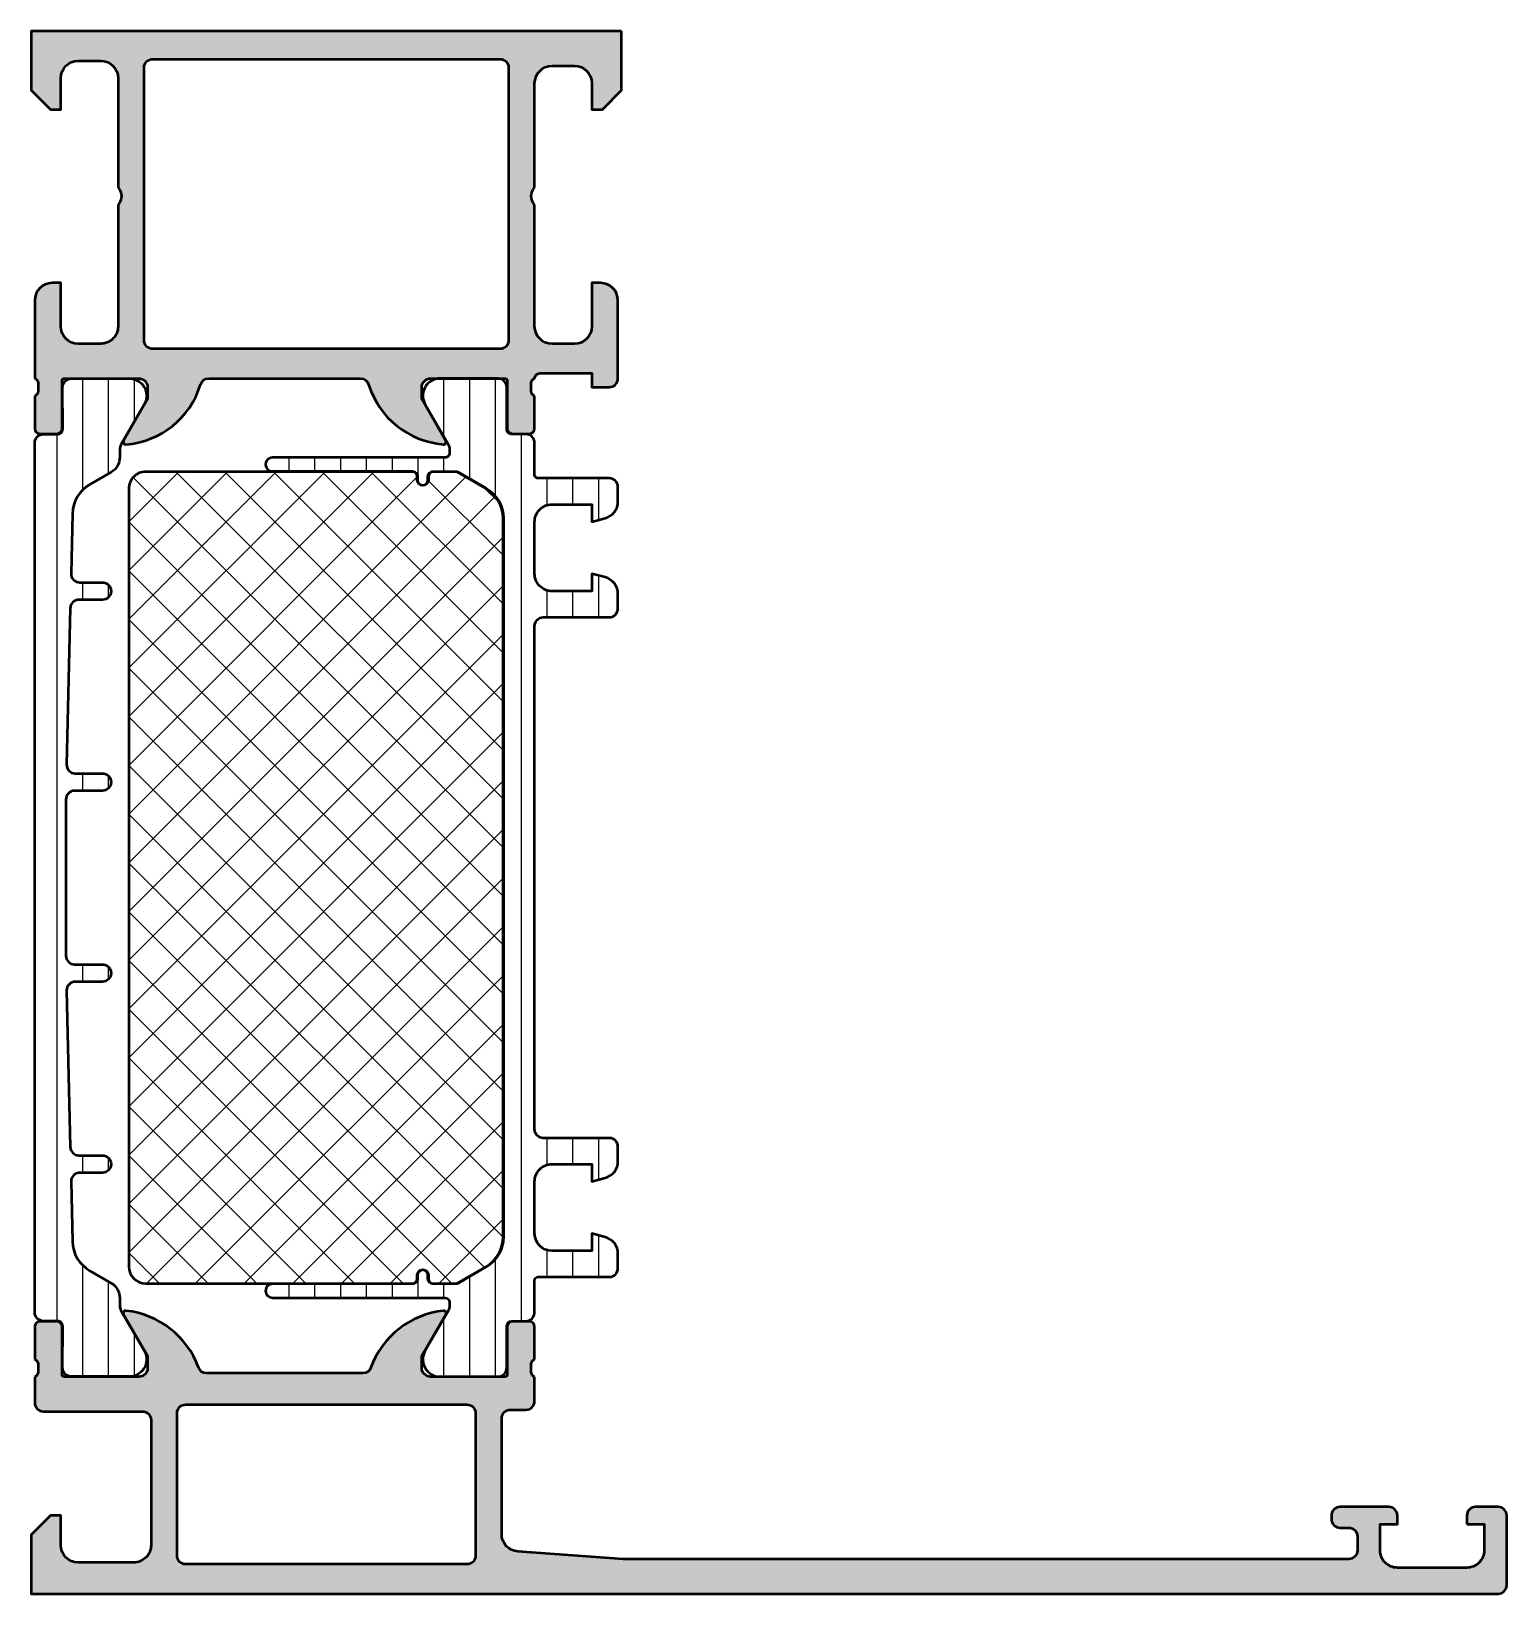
# Model space of a CAD drawing. Extents: x 0 to 85, y 0 to 90.
import ezdxf

# ---------------------------------------------------------------- set-up
doc = ezdxf.new("R2010")
doc.units = 0
for name, color, linetype, lineweight in [('0S-Alu contour', 7, 'Continuous', 50), ('0S-Alu hatch', 252, 'Continuous', 25), ('0S-Plastic contour', 254, 'Continuous', 50), ('0S-Plastic hatch', 253, 'Continuous', 25), ('0S-PT contour', 91, 'Continuous', 50), ('0S-PT hatch', 103, 'Continuous', 25)]:
    doc.layers.add(name, color=color, linetype=linetype, lineweight=lineweight)
pattern_1 = [(90, (0, 0), (-1.4859, 0), [])]

# ---------------------------------------------------------------- blocks, each defined once
blk = doc.blocks.new('462290__2736C1EB_04AA_4414_8C59_1B609291EB3D_')
at = {"layer": '0S-Alu hatch'}
h = blk.add_hatch(color=256, dxfattribs=at)
edge = h.paths.add_edge_path()
edge.add_line((82.69999999999999, 3.999999999999998), (83.69999999999999, 3.999999999999998))
edge.add_line((83.69999999999999, 3.999999999999998), (83.69999999999999, 2.499999999999998))
edge.add_ellipse((82.70000000000002, 2.499999999999987), major_axis=(-0.9999999999999857, 0), ratio=1, start_angle=89.9999999999992, end_angle=180, ccw=False)
edge.add_line((82.69999999999999, 1.499999999999997), (78.69999999999999, 1.499999999999999))
edge.add_ellipse((78.69999999999997, 2.49999999999998), major_axis=(-0.9999999999999813, 0), ratio=1, start_angle=0, end_angle=90.0000000000008, ccw=False)
edge.add_line((77.69999999999999, 2.49999999999999), (77.69999999999999, 3.999999999999999))
edge.add_line((77.69999999999999, 3.999999999999999), (78.69999999999999, 3.999999999999999))
edge.add_line((78.69999999999999, 3.999999999999999), (78.69999999999999, 4.50000000000001))
edge.add_arc((78.19999999999999, 4.500000000000003), 0.5, 0, 90)
edge.add_line((78.19999999999999, 5.000000000000003), (75.4, 5))
edge.add_arc((75.4, 4.499999999999993), 0.5000000000000071, 90, 180)
edge.add_line((74.9, 4.499999999999998), (74.89999999999999, 4.299999999999996))
edge.add_arc((75.39999999999999, 4.299999999999996), 0.5, 180, 270)
edge.add_line((75.39999999999999, 3.799999999999996), (75.89999999999999, 3.799999999999998))
edge.add_ellipse((75.89999999999999, 3.299999999999999), major_axis=(-0.4999999999999996, 0), ratio=1, start_angle=180, end_angle=270, ccw=False)
edge.add_line((76.39999999999999, 3.299999999999995), (76.39999999999999, 2.500000000000005))
edge.add_ellipse((75.89999999999999, 2.499999999999998), major_axis=(-0.5, 0), ratio=1, start_angle=90, end_angle=180, ccw=False)
edge.add_line((75.89999999999999, 1.999999999999999), (34.10000000000002, 2.000000000000001))
edge.add_line((34.10000000000002, 2.000000000000001), (28.02875295001209, 2.433660503570567))
edge.add_ellipse((28.10000000000001, 3.431119203401302), major_axis=(-1, 0), ratio=1, start_angle=0, end_angle=85.91438322002472, ccw=False)
edge.add_line((27.10000000000001, 3.431119203401305), (27.10000000000001, 10.1))
edge.add_ellipse((27.60000000000001, 10.1), major_axis=(-0.4999999999999965, 0), ratio=1, start_angle=270.0000000000004, end_angle=360, ccw=False)
edge.add_line((27.60000000000001, 10.6), (28.50000000000001, 10.6))
edge.add_arc((28.50000000000001, 11.1), 0.5000000000000018, 270, 360)
edge.add_line((29.00000000000001, 11.1), (29, 12.49999999999997))
edge.add_ellipse((29.07883644654305, 12.7675205919931), major_axis=(-0.2788950563274388, 0), ratio=1, start_angle=-1.16458937409908, end_angle=73.5801235805074, ccw=False)
edge.add_line((28.79999899999999, 12.77318899999148), (28.79999899999999, 13.22678299999145))
edge.add_ellipse((29.07886709564316, 13.23244365946852), major_axis=(-0.278925541737147, 0), ratio=1, start_angle=-73.57540544464717, end_angle=1.1628700728869035, ccw=False)
edge.add_line((29, 13.49998699999146), (29, 15.37999799999998))
edge.add_arc((28.7, 15.37999799999998), 0.2999999999999971, 0, 90)
edge.add_line((28.7, 15.67999799999998), (27.72002568095721, 15.67999799999998))
edge.add_arc((27.72002568095721, 15.37999799999998), 0.2999999999999971, 90, 180)
edge.add_line((27.42002568095721, 15.37999799999998), (27.42002568095721, 12.61999999999998))
edge.add_ellipse((27.30002568095723, 12.61999999999999), major_axis=(-0.1199999999999797, 0), ratio=1, start_angle=90, end_angle=180, ccw=False)
edge.add_line((27.30002568095723, 12.50000000000001), (22.99999999999995, 12.49999999999999))
edge.add_ellipse((22.99999999999993, 12.99999999999992), major_axis=(-0.499999999999929, 0), ratio=1, start_angle=0, end_angle=90.00000000000279, ccw=False)
edge.add_line((22.5, 12.9999999999999), (22.50000000000006, 13.7))
edge.add_line((22.50000000000006, 13.7), (23.88149545762224, 16.09282032302728))
edge.add_arc((23.76188021535142, 16.16188021535144), 0.1381197846484381, 330.0000000000289, 456.0127701438531)
edge.add_arc((24.27116275502875, 11.32674727786224), 4.999999999998583, 96.01277014383953, 160.0870903140122)
edge.add_ellipse((19.10000000000003, 13.20000000000111), major_axis=(-0.5000000000011362, 0), ratio=1, start_angle=89.99999999999193, end_angle=160.087090314002, ccw=False)
edge.add_line((19.09999999999996, 12.69999999999997), (10.09999999999991, 12.69999999999998))
edge.add_ellipse((10.10000000000013, 13.20000000000052), major_axis=(-0.5000000000005347, 0), ratio=1, start_angle=19.912909685965417, end_angle=89.99999999997408, ccw=False)
edge.add_arc((4.928837244971303, 11.32674727786149), 4.999999999999342, 19.91290968599231, 83.9872298561635)
edge.add_arc((5.438119784648417, 16.16188021535135), 0.1381197846485738, 83.98722985613642, 209.9999999999608)
edge.add_line((5.318504542377469, 16.09282032302714), (6.69999999999976, 13.7))
edge.add_line((6.69999999999976, 13.7), (6.699999999999818, 12.9999999999999))
edge.add_ellipse((6.199999999999884, 12.99999999999992), major_axis=(-0.4999999999999343, 0), ratio=1, start_angle=89.9999999999979, end_angle=180, ccw=False)
edge.add_line((6.199999999999866, 12.49999999999999), (1.899974319042766, 12.5))
edge.add_ellipse((1.899974319042766, 12.61999999999998), major_axis=(-0.1199999999999814, 0), ratio=1, start_angle=0, end_angle=89.99999999999989, ccw=False)
edge.add_line((1.779974319042785, 12.61999999999998), (1.779974319042786, 15.37999799999998))
edge.add_arc((1.479974319042787, 15.37999799999998), 0.2999999999999985, 0, 90.00000000000026)
edge.add_line((1.479974319042786, 15.67999799999998), (0.5000000000000043, 15.67999799999998))
edge.add_arc((0.5000000000000026, 15.37999799999998), 0.3000000000000025, 89.99999999999967, 180)
edge.add_line((0.2, 15.37999799999998), (0.1999999999999993, 13.49998699999147))
edge.add_ellipse((0.121132904356827, 13.23244365946852), major_axis=(-0.2789255417371538, 0), ratio=1, start_angle=178.8371299271133, end_angle=253.57540544464462, ccw=False)
edge.add_line((0.4000009999999994, 13.22678299999146), (0.4000009999999996, 12.77318899999146))
edge.add_ellipse((0.1211635534569126, 12.76752059199309), major_axis=(-0.278895056327474, 0), ratio=1, start_angle=106.419876419492, end_angle=181.1645893740976, ccw=False)
edge.add_line((0.199999999999966, 12.49999999999994), (0.200000000000017, 11))
edge.add_arc((0.700000000000016, 11), 0.4999999999999991, 180, 270)
edge.add_line((0.7000000000000158, 10.5), (6.400000000000002, 10.5))
edge.add_ellipse((6.400000000000001, 10), major_axis=(-0.5, 0), ratio=1, start_angle=180, end_angle=269.9999999999999, ccw=False)
edge.add_line((6.900000000000002, 9.999999999999996), (6.899999999999971, 2.800000000000011))
edge.add_ellipse((5.899999999999971, 2.800000000000013), major_axis=(-1, 0), ratio=1, start_angle=90, end_angle=180, ccw=False)
edge.add_line((5.899999999999971, 1.800000000000011), (2.699999999999988, 1.800000000000011))
edge.add_ellipse((2.699999999999989, 2.800000000000011), major_axis=(-0.9999999999999998, 0), ratio=1, start_angle=0, end_angle=89.99999999999989, ccw=False)
edge.add_line((1.699999999999988, 2.800000000000011), (1.699999999999988, 4.5))
edge.add_line((1.699999999999988, 4.5), (1.099999999999995, 4.5))
edge.add_line((1.099999999999995, 4.5), (0, 3.400000000000005))
edge.add_line((0, 3.400000000000005), (0, 0))
edge.add_line((0, 0), (84.49999999999999, 0))
edge.add_arc((84.49999999999999, 0.5), 0.5, 270, 360)
edge.add_line((84.99999999999999, 0.5), (84.99999999999999, 4.5))
edge.add_arc((84.49999999999999, 4.5), 0.5, 0, 90)
edge.add_line((84.49999999999999, 5), (83.19999999999997, 4.999999999999999))
edge.add_arc((83.19999999999997, 4.499999999999995), 0.5000000000000036, 90, 180)
edge.add_line((82.69999999999999, 4.499999999999988), (82.69999999999999, 3.999999999999998))
edge = h.paths.add_edge_path()
edge.add_line((25.1, 1.699999999999999), (8.900000000000006, 1.699999999999999))
edge.add_ellipse((8.900000000000006, 2.199999999999998), major_axis=(-0.5, 0), ratio=1, start_angle=0, end_angle=89.99999999999977, ccw=False)
edge.add_line((8.400000000000006, 2.199999999999999), (8.400000000000002, 10.4))
edge.add_ellipse((8.900000000000006, 10.4), major_axis=(-0.5000000000000036, 0), ratio=1, start_angle=269.9999999999996, end_angle=360, ccw=False)
edge.add_line((8.90000000000001, 10.9), (25.10000000000001, 10.89999999999995))
edge.add_ellipse((25.10000000000003, 10.39999999999997), major_axis=(-0.4999999999999752, 0), ratio=1, start_angle=180, end_angle=270.00000000000284, ccw=False)
edge.add_line((25.60000000000001, 10.4), (25.60000000000001, 2.200000000000006))
edge.add_ellipse((25.1, 2.200000000000006), major_axis=(-0.5000000000000067, 0), ratio=1, start_angle=90, end_angle=180, ccw=False)
at = {"layer": '0S-Alu contour', "color": 7}
for points in [[(0.2, 15.37999799999998), (0.1999999999999993, 13.49998699999147)], [(1.479974319042786, 15.67999799999998), (0.5000000000000043, 15.67999799999998)], [(1.779974319042785, 12.61999999999998), (1.779974319042786, 15.37999799999998)], [(5.318504542377469, 16.09282032302714), (6.69999999999976, 13.7), (6.699999999999818, 12.9999999999999)], [(22.5, 12.9999999999999), (22.50000000000006, 13.7), (23.88149545762224, 16.09282032302728)], [(27.42002568095721, 15.37999799999998), (27.42002568095721, 12.61999999999998)], [(28.7, 15.67999799999998), (27.72002568095721, 15.67999799999998)], [(29, 13.49998699999146), (29, 15.37999799999998)], [(0.4000009999999994, 13.22678299999146), (0.4000009999999996, 12.77318899999146)], [(19.09999999999996, 12.69999999999997), (10.09999999999991, 12.69999999999998)], [(28.79999899999999, 12.77318899999148), (28.79999899999999, 13.22678299999145)], [(0.199999999999966, 12.49999999999994), (0.200000000000017, 11)], [(6.199999999999866, 12.49999999999999), (1.899974319042766, 12.5)], [(27.30002568095723, 12.50000000000001), (22.99999999999995, 12.49999999999999)], [(29.00000000000001, 11.1), (29, 12.49999999999997)], [(8.90000000000001, 10.9), (25.10000000000001, 10.89999999999995)], [(0.7000000000000158, 10.5), (6.400000000000002, 10.5)], [(6.900000000000002, 9.999999999999996), (6.899999999999971, 2.800000000000011)], [(8.400000000000006, 2.199999999999999), (8.400000000000002, 10.4)], [(25.60000000000001, 10.4), (25.60000000000001, 2.200000000000005)], [(27.10000000000001, 3.431119203401305), (27.10000000000001, 10.1)], [(27.60000000000001, 10.6), (28.50000000000001, 10.6)], [(78.19999999999999, 5.000000000000003), (75.4, 5)], [(84.49999999999999, 5), (83.19999999999997, 4.999999999999999)], [(1.699999999999988, 2.800000000000011), (1.699999999999988, 4.5), (1.099999999999995, 4.5), (0, 3.400000000000005), (0, 0), (84.49999999999999, 0)], [(74.9, 4.499999999999998), (74.89999999999999, 4.299999999999996)], [(75.39999999999999, 3.799999999999996), (75.89999999999999, 3.799999999999998)], [(77.69999999999999, 2.49999999999999), (77.69999999999999, 3.999999999999999), (78.69999999999999, 3.999999999999999), (78.69999999999999, 4.50000000000001)], [(82.69999999999999, 4.499999999999988), (82.69999999999999, 3.999999999999998)], [(82.69999999999999, 3.999999999999998), (83.69999999999999, 3.999999999999998), (83.69999999999999, 2.499999999999998)], [(84.99999999999999, 0.5), (84.99999999999999, 4.5)], [(76.39999999999999, 3.299999999999995), (76.39999999999999, 2.500000000000005)], [(75.89999999999999, 1.999999999999999), (34.10000000000002, 2.000000000000001), (28.02875295001209, 2.433660503570567)], [(5.899999999999971, 1.800000000000011), (2.699999999999988, 1.800000000000011)], [(25.1, 1.699999999999999), (8.900000000000002, 1.699999999999999)], [(82.69999999999999, 1.499999999999997), (78.69999999999999, 1.499999999999999)]]:
    blk.add_lwpolyline(points, dxfattribs=at)
for centre, radius, start, end in [((5.438119784648417, 16.16188021535135), 0.1381197846485738, 83.98722985613642, 209.9999999999608), ((4.928837244971303, 11.32674727786149), 4.999999999999342, 19.91290968599231, 83.9872298561635), ((24.27116275502875, 11.32674727786224), 4.999999999998583, 96.01277014383953, 160.0870903140122), ((23.76188021535142, 16.16188021535144), 0.1381197846484381, 330.0000000000289, 96.01277014385315), ((0.5000000000000026, 15.37999799999998), 0.3000000000000025, 89.99999999999967, 180), ((1.479974319042787, 15.37999799999998), 0.2999999999999985, 0, 90.00000000000026), ((27.72002568095721, 15.37999799999998), 0.2999999999999971, 90, 180), ((28.7, 15.37999799999998), 0.2999999999999971, 0, 90), ((0.700000000000016, 11), 0.4999999999999991, 180, 270), ((28.50000000000001, 11.1), 0.5000000000000018, 270, 0), ((75.4, 4.499999999999993), 0.5000000000000071, 90, 180), ((78.19999999999999, 4.500000000000003), 0.5, 0, 90), ((83.19999999999997, 4.499999999999995), 0.5000000000000036, 90, 180), ((84.49999999999999, 4.5), 0.5, 0, 90), ((75.39999999999999, 4.299999999999996), 0.5, 180, 270), ((84.49999999999999, 0.5), 0.5, 270, 0)]:
    blk.add_arc(centre, radius, start, end, dxfattribs=at)
at = {"layer": '0S-Alu contour', "color": 7, "extrusion": (0, 0, -1)}
for centre, radius, start, end in [((-0.121132904356827, 13.23244365946852), 0.2789255417371538, 106.4245945553554, 181.1628700728868), ((-0.1211635534569126, 12.76752059199309), 0.278895056327474, 178.8354106259024, 253.580123580508), ((-1.899974319042766, 12.61999999999998), 0.1199999999999814, 270.0000000000001, 0), ((-6.199999999999884, 12.99999999999992), 0.4999999999999343, 180, 270.0000000000021), ((-10.10000000000013, 13.20000000000052), 0.5000000000005347, 270.0000000000259, 340.0870903140346), ((-19.10000000000003, 13.20000000000111), 0.5000000000011362, 199.9129096859981, 270.0000000000081), ((-22.99999999999993, 12.99999999999992), 0.499999999999929, 269.9999999999972, 0), ((-27.30002568095723, 12.61999999999999), 0.1199999999999797, 180, 270), ((-29.07883644654305, 12.7675205919931), 0.2788950563274388, 286.4198764194926, 1.164589374099114), ((-29.07886709564316, 13.23244365946852), 0.278925541737147, 358.8371299271131, 73.57540544464725), ((-8.900000000000006, 10.4), 0.5000000000000036, 0, 90.0000000000004), ((-25.10000000000003, 10.39999999999997), 0.4999999999999752, 89.99999999999714, 180), ((-6.400000000000001, 10), 0.5, 90.0000000000001, 180), ((-27.60000000000001, 10.1), 0.4999999999999965, 0, 89.99999999999959), ((-75.89999999999999, 3.299999999999999), 0.4999999999999996, 90, 180), ((-2.699999999999989, 2.800000000000011), 0.9999999999999998, 270.0000000000001, 0), ((-5.899999999999971, 2.800000000000013), 1, 180, 270.0000000000001), ((-28.10000000000001, 3.431119203401302), 1, 274.0856167799754, 0), ((-8.900000000000006, 2.199999999999998), 0.5, 270.0000000000002, 0), ((-25.1, 2.200000000000006), 0.5000000000000067, 180, 270), ((-75.89999999999999, 2.499999999999998), 0.5, 180, 270), ((-78.69999999999997, 2.49999999999998), 0.9999999999999813, 269.9999999999992, 0), ((-82.70000000000002, 2.499999999999987), 0.9999999999999857, 180, 270.0000000000008)]:
    blk.add_arc(centre, radius, start, end, dxfattribs=at)
blk = doc.blocks.new('284599__D019E809_85DF_4983_B46A_BC351C626D31___00A416DF_3CE0_4EC2_9531_1F4844BE5A5A_')
at = {"layer": '0S-Plastic hatch'}
h = blk.add_hatch(dxfattribs=at)
h.set_pattern_fill('ANSI31', color=256, scale=0.4680000000000001, angle=45, style=0)
h.set_pattern_definition(pattern_1)
edge = h.paths.add_edge_path()
edge.add_arc((33.29999999999974, 63.75000000004725), 0.4999999999999716, 0, 90.00000000000081)
edge.add_line((33.29999999999973, 64.25000000004722), (29.19999999999973, 64.25000000004718))
edge.add_ellipse((29.19999999999972, 64.45000000004718), major_axis=(-0.2000000000000028, 0), ratio=1, start_angle=0, end_angle=90.00000000000199, ccw=False)
edge.add_line((28.99999999999972, 64.45000000004723), (28.99999999999972, 66.29000567895667))
edge.add_arc((28.50000267890202, 66.29000567895667), 0.4999973210976912, 0, 90.00030698202455)
edge.add_line((28.49999999999284, 66.7900030000472), (27.68966866665949, 66.79000300004718))
edge.add_ellipse((27.68966866665949, 67.09000300004719), major_axis=(-0.3000000000000114, 0), ratio=1, start_angle=0, end_angle=90.00000000000068, ccw=False)
edge.add_line((27.38966866665948, 67.09000300004719), (27.3900006170565, 69.49000138298348))
edge.add_arc((26.89000463961788, 69.49000402260856), 0.4999959774455904, 359.9996975182267, 450.0003024811847)
edge.add_line((26.89000199999282, 69.99000000004717), (23.41346050189332, 69.99000000004719))
edge.add_arc((23.55577115088468, 69.00018192532433), 0.9999960709244888, 98.18160805189993, 212.7270160998407)
edge.add_line((22.71451850189333, 68.45954700004717), (24.03303535120447, 66.17580851337493))
edge.add_ellipse((23.60002263447414, 65.92580853907536), major_axis=(-0.4999999999999619, 0), ratio=1, start_angle=179.994256176766, end_angle=209.9999965993491, ccw=False)
edge.add_line((24.10002263196166, 65.92575841476156), (24.0999999999903, 65.70000000006473))
edge.add_ellipse((23.84999999997286, 65.70000000006466), major_axis=(-0.2500000000174367, 0), ratio=1, start_angle=89.99999999999272, end_angle=180, ccw=False)
edge.add_line((23.84999999997283, 65.45000000004723), (13.89925907311612, 65.45000000004654))
edge.add_arc((13.89925907311614, 65.0507409269301), 0.3992590731164398, 90.00000000000306, 270.0000000000031)
edge.add_line((13.89925907311617, 64.65148185381366), (21.95486402147729, 64.65148185381366))
edge.add_ellipse((21.95486402147729, 64.3500000000471), major_axis=(-0.3014818537665604, 0), ratio=1, start_angle=180, end_angle=270.0000000000007, ccw=False)
edge.add_line((22.25634587524385, 64.35000000004717), (22.25634587524385, 64.14942920476096))
edge.add_arc((22.55577507995761, 64.14942920476096), 0.2994292047137641, 180, 360)
edge.add_line((22.85520428467137, 64.14942920476099), (22.85520428467138, 64.35000000004723))
edge.add_ellipse((23.15520428467165, 64.35000000004723), major_axis=(-0.3000000000002672, 0), ratio=1, start_angle=266.60636072712373, end_angle=360, ccw=False)
edge.add_line((23.17296295056753, 64.64947392175955), (24.4650128094602, 64.64947392175972))
edge.add_ellipse((24.46501280946037, 64.4494739217598), major_axis=(-0.1999999999999176, 0), ratio=1, start_angle=240.0000000000401, end_angle=270.00000000004786, ccw=False)
edge.add_line((24.56501280946021, 64.62267900251669), (26.19999999999975, 63.67871870793692))
edge.add_ellipse((25.19999999999981, 61.94666790036812), major_axis=(-1.999999999999898, 0), ratio=1, start_angle=180, end_angle=240.0000000000005, ccw=False)
edge.add_line((27.19999999999971, 61.94666790036816), (27.19999999999972, 20.55333209967905))
edge.add_ellipse((25.19999999999975, 20.55333209967908), major_axis=(-1.999999999999971, 0), ratio=1, start_angle=119.99999999999909, end_angle=180, ccw=False)
edge.add_line((26.1999999999997, 18.82128129211022), (24.56501280946021, 17.8773209975307))
edge.add_ellipse((24.46501280946001, 18.05052607828747), major_axis=(-0.2000000000000058, 0), ratio=1, start_angle=90.00000000006719, end_angle=120.0000000000665, ccw=False)
edge.add_line((24.46501280946025, 17.85052607828747), (23.17296295056536, 17.85052607828787))
edge.add_ellipse((23.15520428467131, 18.14999999999997), major_axis=(-0.2999999999999348, 0), ratio=1, start_angle=0, end_angle=93.39363927252862, ccw=False)
edge.add_line((22.85520428467138, 18.14999999999996), (22.85520428467137, 18.35057079528623))
edge.add_arc((22.55577507995761, 18.35057079528623), 0.2994292047137605, 0, 180)
edge.add_line((22.25634587524385, 18.35057079528623), (22.25634587524385, 18.14999999999996))
edge.add_ellipse((21.95486402147732, 18.15000000000005), major_axis=(-0.3014818537665356, 0), ratio=1, start_angle=89.99999999999, end_angle=180, ccw=False)
edge.add_line((21.95486402147727, 17.84851814623352), (13.89925907311615, 17.84851814623352))
edge.add_arc((13.89925907311615, 17.44925907311705), 0.3992590731164789, 90, 270)
edge.add_line((13.89925907311615, 17.05000000000057), (23.84999999997285, 17.04999999999999))
edge.add_ellipse((23.84999999997282, 16.79999999998251), major_axis=(-0.2500000000174793, 0), ratio=1, start_angle=180, end_angle=269.9999999999935, ccw=False)
edge.add_line((24.0999999999903, 16.79999999998243), (24.10002263196167, 16.57424158528563))
edge.add_ellipse((23.60002263447411, 16.57419146097183), major_axis=(-0.5000000000000032, 0), ratio=1, start_angle=150.0000034006539, end_angle=180.0057438232342, ccw=False)
edge.add_line((24.03303535120449, 16.32419148667226), (22.71451850189334, 14.04045299999998))
edge.add_arc((23.55577115088468, 13.49981807472283), 0.9999960709244718, 147.2729839001593, 261.8183919481001)
edge.add_line((23.41346050189333, 12.50999999999999), (26.89000199999282, 12.50999999999999))
edge.add_arc((26.89000463961788, 13.00999597743861), 0.4999959774455886, 269.9996975188153, 360.0003024817733)
edge.add_line((27.39000061705651, 13.0099986170637), (27.38966866665947, 15.40999699999997))
edge.add_ellipse((27.68966866665949, 15.40999699999997), major_axis=(-0.3000000000000114, 0), ratio=1, start_angle=270, end_angle=360, ccw=False)
edge.add_line((27.68966866665949, 15.70999699999999), (28.49999999999284, 15.70999699999999))
edge.add_arc((28.50000267890203, 16.2099943210905), 0.4999973210976913, 269.9996930179747, 360)
edge.add_line((28.99999999999972, 16.2099943210905), (28.99999999999972, 18.04999999999994))
edge.add_ellipse((29.19999999999974, 18.04999999999998), major_axis=(-0.2000000000000242, 0), ratio=1, start_angle=270.0000000000112, end_angle=360, ccw=False)
edge.add_line((29.1999999999997, 18.25000000000001), (33.29999999999973, 18.24999999999995))
edge.add_arc((33.29999999999972, 18.74999999999994), 0.4999999999999929, 270.0000000000008, 360)
edge.add_line((33.79999999999971, 18.74999999999995), (33.79999999999971, 19.58074922337432))
edge.add_arc((32.79999999999972, 19.58074922337434), 0.9999999999999928, 0, 74.99999999999913)
edge.add_line((33.05881904510226, 20.5466750496634), (32.29999999999972, 20.75000000000001))
edge.add_line((32.29999999999972, 20.75000000000001), (32.29999999999972, 19.75000000000001))
edge.add_line((32.29999999999972, 19.75000000000001), (29.99999999999971, 19.75000000000001))
edge.add_ellipse((29.99999999999972, 20.75000000000001), major_axis=(-1, 0), ratio=1, start_angle=0, end_angle=89.99999999999977, ccw=False)
edge.add_line((28.99999999999972, 20.75000000000001), (28.99999999999972, 23.75000000000007))
edge.add_ellipse((29.99999999999965, 23.75000000000002), major_axis=(-0.9999999999999324, 0), ratio=1, start_angle=269.99999999999716, end_angle=360, ccw=False)
edge.add_line((29.9999999999997, 24.74999999999995), (32.29999999999972, 24.74999999999999))
edge.add_line((32.29999999999972, 24.74999999999999), (32.29999999999972, 23.75000000000007))
edge.add_line((32.29999999999972, 23.75000000000007), (33.05881904510217, 23.95332495033655))
edge.add_arc((32.79999999999963, 24.91925077662572), 1.000000000000099, 284.9999999999996, 360)
edge.add_line((33.79999999999973, 24.9192507766257), (33.79999999999971, 25.75000000000004))
edge.add_arc((33.29999999999975, 25.75000000000005), 0.4999999999999645, 0, 89.99999999999837)
edge.add_line((33.29999999999976, 26.25000000000001), (29.49999999999971, 26.25000000000001))
edge.add_ellipse((29.4999999999997, 26.74999999999999), major_axis=(-0.4999999999999787, 0), ratio=1, start_angle=0, end_angle=90.00000000000159, ccw=False)
edge.add_line((28.99999999999972, 26.74999999999998), (28.99999999999972, 55.75000000004714))
edge.add_ellipse((29.49999999999972, 55.75000000004717), major_axis=(-0.5000000000000036, 0), ratio=1, start_angle=270.00000000000125, end_angle=360, ccw=False)
edge.add_line((29.49999999999971, 56.25000000004718), (33.29999999999979, 56.25000000004718))
edge.add_arc((33.29999999999974, 56.75000000004716), 0.4999999999999716, 270.0000000000057, 360)
edge.add_line((33.79999999999971, 56.7500000000472), (33.79999999999972, 57.58074922342159))
edge.add_arc((32.79999999999974, 57.5807492234216), 0.9999999999999786, 0, 75.0000000000002)
edge.add_line((33.05881904510226, 58.54667504971065), (32.29999999999972, 58.75000000004719))
edge.add_line((32.29999999999972, 58.75000000004719), (32.29999999999972, 57.75000000004718))
edge.add_line((32.29999999999972, 57.75000000004718), (29.99999999999975, 57.7500000000472))
edge.add_ellipse((29.99999999999971, 58.75000000004718), major_axis=(-0.9999999999999928, 0), ratio=1, start_angle=0, end_angle=90.00000000000199, ccw=False)
edge.add_line((28.99999999999972, 58.75000000004718), (28.99999999999972, 61.75000000004723))
edge.add_ellipse((29.99999999999971, 61.75000000004719), major_axis=(-1, 0), ratio=1, start_angle=269.9999999999977, end_angle=360, ccw=False)
edge.add_line((29.99999999999976, 62.7500000000472), (32.29999999999972, 62.75000000004714))
edge.add_line((32.29999999999972, 62.75000000004714), (32.29999999999972, 61.75000000004722))
edge.add_line((32.29999999999972, 61.75000000004722), (33.05881904510228, 61.95332495038389))
edge.add_arc((32.79999999999982, 62.91925077667286), 0.9999999999998918, 284.9999999999978, 360)
edge.add_line((33.79999999999971, 62.91925077667284), (33.79999999999971, 63.75000000004725))
at = {"layer": '0S-Plastic contour', "color": 7}
for points in [[(26.89000199999282, 69.99000000004717), (23.41346050189332, 69.99000000004719)], [(27.38966866665948, 67.09000300004719), (27.3900006170565, 69.49000138298348)], [(22.71451850189333, 68.45954700004717), (24.03303535120447, 66.17580851337493)], [(28.49999999999284, 66.7900030000472), (27.68966866665949, 66.79000300004718)], [(24.10002263196166, 65.92575841476156), (24.0999999999903, 65.70000000006473)], [(28.99999999999972, 64.45000000004723), (28.99999999999972, 66.29000567895667)], [(23.84999999997283, 65.45000000004723), (13.89925907311612, 65.45000000004654)], [(13.89925907311617, 64.65148185381366), (21.95486402147729, 64.65148185381366)], [(22.25634587524385, 64.35000000004717), (22.25634587524385, 64.14942920476096)], [(22.85520428467137, 64.14942920476099), (22.85520428467138, 64.35000000004723)], [(23.17296295056753, 64.64947392175955), (24.4650128094602, 64.64947392175972)], [(24.56501280946021, 64.62267900251669), (26.19999999999975, 63.67871870793692)], [(33.29999999999973, 64.25000000004722), (29.19999999999973, 64.25000000004718)], [(33.79999999999971, 62.91925077667284), (33.79999999999971, 63.75000000004725)], [(29.99999999999976, 62.7500000000472), (32.29999999999972, 62.75000000004714), (32.29999999999972, 61.75000000004722), (33.05881904510228, 61.95332495038389)], [(27.19999999999971, 61.94666790036816), (27.19999999999972, 20.55333209967905)], [(28.99999999999972, 58.75000000004718), (28.99999999999972, 61.75000000004723)], [(33.05881904510226, 58.54667504971065), (32.29999999999972, 58.75000000004719), (32.29999999999972, 57.75000000004718), (29.99999999999975, 57.7500000000472)], [(33.79999999999971, 56.7500000000472), (33.79999999999972, 57.58074922342159)], [(29.49999999999971, 56.25000000004718), (33.29999999999979, 56.25000000004718)], [(28.99999999999972, 26.74999999999998), (28.99999999999972, 55.75000000004714)], [(33.29999999999976, 26.25000000000001), (29.49999999999971, 26.25000000000001)], [(33.79999999999973, 24.9192507766257), (33.79999999999971, 25.75000000000004)], [(29.9999999999997, 24.74999999999995), (32.29999999999972, 24.74999999999999), (32.29999999999972, 23.75000000000007), (33.05881904510217, 23.95332495033655)], [(28.99999999999972, 20.75000000000001), (28.99999999999972, 23.75000000000007)], [(33.05881904510226, 20.5466750496634), (32.29999999999972, 20.75000000000001), (32.29999999999972, 19.75000000000001), (29.99999999999971, 19.75000000000001)], [(33.79999999999971, 18.74999999999995), (33.79999999999971, 19.58074922337432)], [(22.25634587524385, 18.35057079528623), (22.25634587524385, 18.14999999999996)], [(22.85520428467138, 18.14999999999996), (22.85520428467137, 18.35057079528623)], [(26.1999999999997, 18.82128129211022), (24.56501280946021, 17.8773209975307)], [(28.99999999999972, 16.2099943210905), (28.99999999999972, 18.04999999999994)], [(29.1999999999997, 18.25000000000001), (33.29999999999973, 18.24999999999995)], [(21.95486402147727, 17.84851814623352), (13.89925907311615, 17.84851814623352)], [(24.46501280946025, 17.85052607828747), (23.17296295056536, 17.85052607828787)], [(13.89925907311615, 17.05000000000057), (23.84999999997285, 17.04999999999999)], [(24.03303535120449, 16.32419148667226), (22.71451850189334, 14.04045299999998)], [(24.0999999999903, 16.79999999998243), (24.10002263196167, 16.57424158528563)], [(27.39000061705651, 13.0099986170637), (27.38966866665947, 15.40999699999997)], [(27.68966866665949, 15.70999699999999), (28.49999999999284, 15.70999699999999)], [(23.41346050189333, 12.50999999999999), (26.89000199999282, 12.50999999999999)]]:
    blk.add_lwpolyline(points, dxfattribs=at)
for centre, radius, start, end in [((23.55577115088468, 69.00018192532433), 0.9999960709244888, 98.18160805189993, 212.7270160998407), ((26.89000463961788, 69.49000402260856), 0.4999959774455904, 359.9996975182267, 90.00030248118466), ((28.50000267890202, 66.29000567895667), 0.4999973210976912, 0, 90.00030698202455), ((13.89925907311614, 65.0507409269301), 0.3992590731164398, 90.00000000000306, 270.0000000000031), ((22.55577507995761, 64.14942920476096), 0.2994292047137641, 180, 0), ((33.29999999999974, 63.75000000004725), 0.4999999999999716, 0, 90.00000000000081), ((32.79999999999982, 62.91925077667286), 0.9999999999998918, 284.9999999999978, 0), ((32.79999999999974, 57.5807492234216), 0.9999999999999786, 0, 75.0000000000002), ((33.29999999999974, 56.75000000004716), 0.4999999999999716, 270.0000000000057, 0), ((33.29999999999975, 25.75000000000005), 0.4999999999999645, 0, 89.99999999999837), ((32.79999999999963, 24.91925077662572), 1.000000000000099, 284.9999999999996, 0), ((32.79999999999972, 19.58074922337434), 0.9999999999999928, 0, 74.99999999999913), ((22.55577507995761, 18.35057079528623), 0.2994292047137605, 0, 180), ((33.29999999999972, 18.74999999999994), 0.4999999999999929, 270.0000000000008, 0), ((13.89925907311615, 17.44925907311705), 0.3992590731164789, 90, 270), ((28.50000267890203, 16.2099943210905), 0.4999973210976913, 269.9996930179747, 0), ((23.55577115088468, 13.49981807472283), 0.9999960709244718, 147.2729839001593, 261.8183919481001), ((26.89000463961788, 13.00999597743861), 0.4999959774455886, 269.9996975188153, 0.0003024817733149)]:
    blk.add_arc(centre, radius, start, end, dxfattribs=at)
at = {"layer": '0S-Plastic contour', "color": 7, "extrusion": (0, 0, -1)}
for centre, radius, start, end in [((-27.68966866665949, 67.09000300004719), 0.3000000000000114, 269.9999999999993, 0), ((-23.60002263447414, 65.92580853907536), 0.4999999999999619, 150.0000034006509, 180.0057438232341), ((-23.84999999997286, 65.70000000006466), 0.2500000000174367, 180, 270.0000000000073), ((-21.95486402147729, 64.3500000000471), 0.3014818537665604, 89.99999999999935, 180), ((-23.15520428467165, 64.35000000004723), 0.3000000000002672, 0, 93.39363927287626), ((-24.46501280946037, 64.4494739217598), 0.1999999999999176, 89.99999999995217, 119.9999999999599), ((-29.19999999999972, 64.45000000004718), 0.2000000000000028, 269.999999999998, 0), ((-25.19999999999981, 61.94666790036812), 1.999999999999898, 119.9999999999995, 180), ((-29.99999999999971, 61.75000000004719), 1, 0, 90.00000000000225), ((-29.99999999999971, 58.75000000004718), 0.9999999999999928, 269.999999999998, 0), ((-29.49999999999972, 55.75000000004717), 0.5000000000000036, 0, 89.99999999999876), ((-29.4999999999997, 26.74999999999999), 0.4999999999999787, 269.9999999999984, 0), ((-29.99999999999965, 23.75000000000002), 0.9999999999999324, 0, 90.00000000000286), ((-29.99999999999972, 20.75000000000001), 1, 270.0000000000002, 0), ((-25.19999999999975, 20.55333209967908), 1.999999999999971, 180, 240.0000000000009), ((-21.95486402147732, 18.15000000000005), 0.3014818537665356, 180, 270.0000000000101), ((-23.15520428467131, 18.14999999999997), 0.2999999999999348, 266.6063607274714, 0), ((-29.19999999999974, 18.04999999999998), 0.2000000000000242, 0, 89.9999999999888), ((-24.46501280946001, 18.05052607828747), 0.2000000000000058, 239.9999999999335, 269.9999999999328), ((-23.84999999997282, 16.79999999998251), 0.2500000000174793, 90.00000000000651, 180), ((-23.60002263447411, 16.57419146097183), 0.5000000000000032, 179.9942561767658, 209.9999965993462), ((-27.68966866665949, 15.40999699999997), 0.3000000000000114, 0, 90)]:
    blk.add_arc(centre, radius, start, end, dxfattribs=at)
blk = doc.blocks.new('442220__5F29B869_8100_4EFC_8A70_1404FEE12C2C_')
at = {"layer": '0S-PT hatch'}
h = blk.add_hatch(dxfattribs=at)
h.set_pattern_fill('ANSI37', color=256, scale=0.625, angle=90, style=0)
h.set_pattern_definition([(135, (0, 0), (-1.403165018917055, -1.403165018917055), []), (225, (0, 0), (1.403165018917055, -1.403165018917055), [])])
edge = h.paths.add_edge_path()
edge.add_line((21.95540162866502, 64.63020331969551), (6.600000000016832, 64.63020331974263))
edge.add_arc((6.599999999999693, 63.65020331974267), 0.9799999999999826, 89.99999999899796, 180)
edge.add_line((5.61999999999971, 63.65020331974266), (5.619999999999716, 18.84979668030452))
edge.add_arc((6.599999999999717, 18.84979668030451), 0.9800000000000004, 180, 270)
edge.add_line((6.599999999999717, 17.86979668030452), (21.95634587524385, 17.86979668030452))
edge.add_arc((21.95634587524384, 18.14979668030452), 0.2800000000000082, 270.0000000000007, 360)
edge.add_line((22.23634587524385, 18.14979668030453), (22.23634587524385, 18.35036747559077))
edge.add_ellipse((22.55577507995761, 18.35036747559077), major_axis=(-0.3194292047137601, 0), ratio=1, start_angle=180, end_angle=360, ccw=False)
edge.add_line((22.87520428467137, 18.35036747559077), (22.87520428467137, 18.14979668030453))
edge.add_arc((23.15520428467138, 18.14979668030454), 0.2800000000000047, 180, 266.4872129359721)
edge.add_line((23.13804832119982, 17.87032275859204), (24.46501280946018, 17.87032275859204))
edge.add_arc((24.46501280946016, 18.05032275859204), 0.1799999999999997, 270.0000000000033, 300.0000000000025)
edge.add_line((24.55501280946017, 17.89443818591084), (26.18999999999971, 18.83839848049041))
edge.add_arc((25.19999999999972, 20.5531287799836), 1.979999999999993, 299.9999999999996, 360)
edge.add_line((27.17999999999971, 20.5531287799836), (27.17999999999971, 61.94646458067264))
edge.add_arc((25.19999999999972, 61.94646458067264), 1.979999999999993, 0, 59.99999999999997)
edge.add_line((26.18999999999971, 63.66119488016583), (24.55501280946016, 64.60515517474539))
edge.add_arc((24.46501280946017, 64.44927060206426), 0.179999999999936, 59.99999999999221, 89.99999999999324)
edge.add_line((24.46501280946019, 64.6292706020642), (23.13858592838775, 64.6292706020642))
edge.add_arc((23.15574189185918, 64.34979668035167), 0.280000000000004, 93.51278706400146, 180)
edge.add_line((22.87574189185917, 64.3497966803517), (22.87574189185917, 64.14922588506546))
edge.add_ellipse((22.55577507995761, 64.14922588506546), major_axis=(-0.3199668119015619, 0), ratio=1, start_angle=0, end_angle=180, ccw=False)
edge.add_line((22.23580826805605, 64.14922588506546), (22.23580826805605, 64.34979668030452))
edge.add_arc((21.95540162866505, 64.3497966803045), 0.2804066393910034, 0, 90.00000000000509)
at = {"layer": '0S-PT contour', "color": 7}
for points in [[(21.95540162866502, 64.63020331969551), (6.600000000016832, 64.63020331974263)], [(22.23580826805605, 64.14922588506546), (22.23580826805605, 64.34979668030452)], [(22.87574189185917, 64.3497966803517), (22.87574189185917, 64.14922588506546)], [(24.46501280946019, 64.6292706020642), (23.13858592838775, 64.6292706020642)], [(26.18999999999971, 63.66119488016583), (24.55501280946016, 64.60515517474539)], [(5.61999999999971, 63.65020331974266), (5.619999999999716, 18.84979668030451)], [(27.17999999999971, 20.5531287799836), (27.17999999999971, 61.94646458067264)], [(22.23634587524385, 18.14979668030453), (22.23634587524385, 18.35036747559077)], [(22.87520428467137, 18.35036747559077), (22.87520428467137, 18.14979668030453)], [(24.55501280946017, 17.89443818591084), (26.18999999999971, 18.83839848049041)], [(6.599999999999717, 17.86979668030452), (21.95634587524385, 17.86979668030452)], [(23.13804832119982, 17.87032275859204), (24.46501280946018, 17.87032275859204)]]:
    blk.add_lwpolyline(points, dxfattribs=at)
for centre, radius, start, end in [((6.599999999999693, 63.65020331974267), 0.9799999999999826, 89.99999999899796, 180), ((21.95540162866505, 64.3497966803045), 0.2804066393910034, 0, 90.00000000000509), ((23.15574189185918, 64.34979668035167), 0.280000000000004, 93.51278706400146, 180), ((24.46501280946017, 64.44927060206426), 0.179999999999936, 59.99999999999221, 89.99999999999324), ((25.19999999999972, 61.94646458067264), 1.979999999999993, 0, 59.99999999999997), ((25.19999999999972, 20.5531287799836), 1.979999999999993, 299.9999999999996, 0), ((6.599999999999717, 18.84979668030451), 0.9800000000000004, 180, 270), ((21.95634587524384, 18.14979668030452), 0.2800000000000082, 270.0000000000007, 0), ((23.15520428467138, 18.14979668030454), 0.2800000000000047, 180, 266.4872129359721), ((24.46501280946016, 18.05032275859204), 0.1799999999999997, 270.0000000000033, 300.0000000000025)]:
    blk.add_arc(centre, radius, start, end, dxfattribs=at)
at = {"layer": '0S-PT contour', "color": 7, "extrusion": (0, 0, -1)}
for centre, radius, start, end in [((-22.55577507995761, 64.14922588506546), 0.3199668119015619, 180, 0), ((-22.55577507995761, 18.35036747559077), 0.3194292047137601, 0, 180)]:
    blk.add_arc(centre, radius, start, end, dxfattribs=at)
blk = doc.blocks.new('345150__48226E48_F83D_45D4_AB03_AFE56B8FA067_')
at = {"layer": '0S-Alu hatch'}
h = blk.add_hatch(color=256, dxfattribs=at)
edge = h.paths.add_edge_path()
edge.add_line((33.99999893188943, 90), (-7.1e-15, 90))
edge.add_line((-7.1e-15, 90), (-7.1e-15, 86.59999843788682))
edge.add_line((-7.1e-15, 86.59999843788682), (1.099975585937507, 85.50000020218432))
edge.add_line((1.099975585937507, 85.50000020218432), (1.699981689453125, 85.50000020218432))
edge.add_line((1.699981689453125, 85.50000020218432), (1.699981689453125, 87.30001064491807))
edge.add_ellipse((2.700037649618939, 87.29995468486082), major_axis=(-1.00005596173149, 0), ratio=1, start_angle=270.00331537881607, end_angle=359.9967939044332, ccw=False)
edge.add_line((2.699979782104495, 88.30001064491807), (3.999967575073238, 88.30001064491807))
edge.add_ellipse((3.999961505930508, 87.30000457577533), major_axis=(-1.000006069161159, 0), ratio=1, start_angle=180.0003477333174, end_angle=269.99965226584675, ccw=False)
edge.add_line((4.999967575073245, 87.3000106449035), (4.999967575073242, 80.99999972534717))
edge.add_ellipse((4.474991782740793, 80.49999972534715), major_axis=(-0.7249824705019307, 0), ratio=1, start_angle=136.3958616163865, end_angle=223.6041383836137, ccw=False)
edge.add_line((4.999967575073242, 79.99999972534715), (4.999967575073242, 72.99999972534715))
edge.add_ellipse((3.999998646435694, 72.9999686539847), major_axis=(-0.999968929120277, 0), ratio=1, start_angle=89.99821968675161, end_angle=180.0017803131609, ccw=False)
edge.add_line((3.999967575073241, 71.99999972534715), (2.699979782104492, 71.99999972534715))
edge.add_ellipse((2.700000504637618, 73.00001854049394), major_axis=(-1.000018815361495, 0), ratio=1, start_angle=0.0010780081585153312, end_angle=89.99881270865029, ccw=False)
edge.add_line((1.699981689453125, 72.99999972534819), (1.699981689453125, 75.49999972534715))
edge.add_line((1.699981689453125, 75.49999972534715), (1.199981689453125, 75.49999972534715))
edge.add_arc((1.200016055021649, 74.49996535977863), 1.000034366158999, 90.00196893437268, 179.9980310656152)
edge.add_line((0.1999816894531252, 74.49999972534737), (0.199981689453125, 69.99999209595262))
edge.add_ellipse((0.1211452429100938, 69.73247150395952), major_axis=(-0.2788950563274174, 0), ratio=1, start_angle=178.8354106259032, end_angle=253.5801235805095, ccw=False)
edge.add_line((0.3999826894531253, 69.72680309596115), (0.3999826894531253, 69.27320909596114))
edge.add_ellipse((0.1211145938099502, 69.26754843648408), major_axis=(-0.2789255417371566, 0), ratio=1, start_angle=106.4245945553566, end_angle=181.1628700728862, ccw=False)
edge.add_line((0.1999816894531269, 69.00000509596113), (0.199981689453125, 67.11999409595262))
edge.add_arc((0.4999816894531364, 67.11999409595262), 0.3000000000000114, 180, 269.9999999999999)
edge.add_line((0.4999816894531362, 66.81999409595261), (1.479956008495904, 66.81999409595261))
edge.add_arc((1.479956008495904, 67.11999409595262), 0.3000000000000114, 270, 360)
edge.add_line((1.779956008495915, 67.11999409595262), (1.779956008495915, 69.88012925144889))
edge.add_ellipse((1.899956008495917, 69.88012925144889), major_axis=(-0.1200000000000025, 0), ratio=1, start_angle=269.99990065161967, end_angle=360, ccw=False)
edge.add_line((1.899956216570679, 70.00012925144871), (6.199827194213863, 70.00012179565965))
edge.add_ellipse((6.199840076467528, 69.50013467805167), major_axis=(-0.4999871177739431, 0), ratio=1, start_angle=179.9993980350858, end_angle=270.00147623556575, ccw=False)
edge.add_line((6.69982719421387, 69.50012942505214), (6.699827194213867, 68.80012484741745))
edge.add_line((6.699827194213867, 68.80012484741745), (5.317756965105957, 66.40630112925525))
edge.add_arc((5.436142735002853, 66.3379512976101), 0.1366999999999962, 150.0000814796157, 274.3396519337114)
edge.add_arc((5.07707972958488, 71.06953803519099), 4.881891176033994, 274.3396519337141, 343.0455981424618)
edge.add_ellipse((10.22505848806553, 69.50012179565967), major_axis=(-0.5000000000000014, 0), ratio=1, start_angle=270.00000000000165, end_angle=343.0455981424634, ccw=False)
edge.add_line((10.22505848806551, 70.00012179565967), (18.95781005463408, 70.00012179565965))
edge.add_ellipse((18.95781005463403, 69.50012179565984), major_axis=(-0.4999999999998153, 0), ratio=1, start_angle=197.2895527157271, end_angle=269.99999999999386, ccw=False)
edge.add_arc((24.13585305585455, 71.11186689830785), 4.923085062803338, 197.2895527157362, 265.2631604019407)
edge.add_line((23.72930812835694, 66.20559664917529), (23.76962184906006, 66.20012637329637))
edge.add_arc((23.76140792886532, 66.33892136110627), 0.1390378262420713, 273.386827568514, 384.0602702874318)
edge.add_line((23.88836574554443, 66.39560671997604), (22.50012111663818, 68.80012484741746))
edge.add_line((22.50012111663818, 68.80012484741746), (22.50012111663818, 69.50012942505418))
edge.add_ellipse((23.00010823438451, 69.50013467805168), major_axis=(-0.4999871177739239, 0), ratio=1, start_angle=-90.00147623556637, end_angle=0.0006019649143240713, ccw=False)
edge.add_line((23.00012111663818, 70.00012179565965), (27.3001465895207, 70.00012925171337))
edge.add_ellipse((27.30014679759538, 69.88012925171354), major_axis=(-0.1200000000000144, 0), ratio=1, start_angle=180, end_angle=270.0000993483421, ccw=False)
edge.add_line((27.42014679759539, 69.88012925171356), (27.42014679759539, 67.12013142505418))
edge.add_arc((27.7201467975954, 67.12013142505418), 0.3000000000000043, 180, 270)
edge.add_line((27.7201467975954, 66.82013142505417), (28.70012111663817, 66.82013142505417))
edge.add_arc((28.70012111663817, 67.12013142505418), 0.3000000000000114, 270, 360)
edge.add_line((29.00012111663818, 67.12013142505418), (29.00012111663818, 69.00014242506269))
edge.add_ellipse((29.07898821228136, 69.26768576558564), major_axis=(-0.2789255417371609, 0), ratio=1, start_angle=-1.1628700728862214, end_angle=73.57540544464348, ccw=False)
edge.add_line((28.80012011663818, 69.2733464250627), (28.80012011663818, 69.7269404250627))
edge.add_ellipse((29.07895756318118, 69.73260883306108), major_axis=(-0.2788950563273883, 0), ratio=1, start_angle=-73.58012358051019, end_angle=1.1645893740997053, ccw=False)
edge.add_ellipse((29.30012108660485, 69.99999518650027), major_axis=(-0.3000000000000015, 0), ratio=1, start_angle=270.0291364057689, end_angle=359.97436232385303, ccw=False)
edge.add_line((29.29996852874756, 70.29999514771043), (32.29998672008515, 70.29999514771043))
edge.add_line((32.29998672008515, 70.29999514771043), (32.29998672008515, 69.49999972534715))
edge.add_line((32.29998672008515, 69.49999972534715), (33.29998672008514, 69.50000735474168))
edge.add_arc((33.3000174607058, 69.99997661371016), 0.4999692599135351, 269.9964771677667, 360.0026485613531)
edge.add_line((33.79998672008515, 69.99999972534718), (33.8000477552414, 74.49999972534715))
edge.add_arc((32.79996028467245, 74.49991225477821), 1.000087474394158, 0.0050112561101264, 89.99498874391819)
edge.add_line((32.80004775524139, 75.49999972534715), (32.3000477552414, 75.49999972534715))
edge.add_line((32.3000477552414, 75.49999972534715), (32.3000477552414, 72.99999972534715))
edge.add_ellipse((31.29996035776834, 73.00008712280977), major_axis=(-1.000087401291876, 0), ratio=1, start_angle=90.00501389832039, end_angle=179.9949929319336, ccw=False)
edge.add_line((31.30004787445069, 71.99999972534715), (29.99999904632569, 71.99999972534715))
edge.add_ellipse((30.00005784405464, 73.0000585230761), major_axis=(-1.000058799457439, 0), ratio=1, start_angle=0.0033686637580103707, end_angle=89.99663133635943, ccw=False)
edge.add_line((28.99999904632569, 72.9999997253451), (28.99999904632569, 79.99999972534715))
edge.add_ellipse((29.52483838664404, 80.49999972534715), major_axis=(-0.7248836686985065, 0), ratio=1, start_angle=-43.61157673631351, end_angle=43.61157673631362, ccw=False)
edge.add_line((28.99999904632569, 80.99999972534717), (28.99999904632569, 87.00043483925401))
edge.add_ellipse((30.00005385501395, 87.00038766034935), major_axis=(-1.000054809801128, 0), ratio=1, start_angle=270.00314013440965, end_angle=359.997296995918, ccw=False)
edge.add_line((29.99999904632569, 88.00044246864854), (31.30004787445069, 88.00044246864854))
edge.add_ellipse((31.29996142883506, 87.00035614156478), major_axis=(-1.000086330819863, 0), ratio=1, start_angle=180.0053828449331, end_angle=269.9950474586182, ccw=False)
edge.add_line((32.3000477552414, 87.00045009804246), (32.3000477552414, 85.49999257278978))
edge.add_line((32.3000477552414, 85.49999257278978), (32.9000233411789, 85.49999257278978))
edge.add_line((32.9000233411789, 85.49999257278978), (33.99999893188943, 86.5999679203087))
edge.add_line((33.99999893188943, 86.5999679203087), (33.99999893188943, 90))
edge = h.paths.add_edge_path()
edge.add_line((6.999982833862304, 88.3999938602501), (26.99998378753662, 88.3999938602501))
edge.add_ellipse((26.99998104666902, 87.89999111938248), major_axis=(-0.5000027408751199, 0), ratio=1, start_angle=180.0003140784808, end_angle=269.99968592142943, ccw=False)
edge.add_line((27.49998378753662, 87.8999938602501), (27.49998378753662, 72.19999667359014))
edge.add_ellipse((26.99998104666901, 72.19999941445695), major_axis=(-0.500002740875127, 0), ratio=1, start_angle=90.00031407857102, end_angle=179.9996859215194, ccw=False)
edge.add_line((26.99998378753662, 71.69999667358934), (6.999982833862304, 71.69999667358933))
edge.add_ellipse((6.999985574729908, 72.19999941445694), major_axis=(-0.5000027408751163, 0), ratio=1, start_angle=0.00031407848081244083, end_angle=89.99968592142977, ccw=False)
edge.add_line((6.499982833862304, 72.19999667358933), (6.499982833862297, 87.89999386024931))
edge.add_ellipse((6.999985574729912, 87.89999111938248), major_axis=(-0.500002740875127, 0), ratio=1, start_angle=270.0003140785705, end_angle=359.99968592151924, ccw=False)
at = {"layer": '0S-Alu contour', "color": 7}
for points in [[(33.99999893188943, 90), (-7.1e-15, 90), (-7.1e-15, 86.59999843788682), (1.099975585937507, 85.50000020218432), (1.699981689453125, 85.50000020218432), (1.699981689453125, 87.30001064491807)], [(32.3000477552414, 87.00045009804246), (32.3000477552414, 85.49999257278978), (32.9000233411789, 85.49999257278978), (33.99999893188943, 86.5999679203087), (33.99999893188943, 90)], [(2.699979782104495, 88.30001064491807), (3.999967575073238, 88.30001064491807)], [(6.999982833862304, 88.3999938602501), (26.99998378753662, 88.3999938602501)], [(6.499982833862304, 72.19999667358933), (6.499982833862297, 87.89999386024931)], [(27.49998378753662, 87.8999938602501), (27.49998378753662, 72.19999667359014)], [(29.99999904632569, 88.00044246864854), (31.30004787445069, 88.00044246864854)], [(4.999967575073245, 87.3000106449035), (4.999967575073242, 80.99999972534717)], [(28.99999904632569, 80.99999972534717), (28.99999904632569, 87.00043483925401)], [(4.999967575073242, 79.99999972534715), (4.999967575073242, 72.99999972534715)], [(28.99999904632569, 72.9999997253451), (28.99999904632569, 79.99999972534715)], [(1.699981689453125, 72.99999972534819), (1.699981689453125, 75.49999972534715), (1.199981689453125, 75.49999972534715)], [(32.80004775524139, 75.49999972534715), (32.3000477552414, 75.49999972534715), (32.3000477552414, 72.99999972534715)], [(0.1999816894531252, 74.49999972534737), (0.199981689453125, 69.99999209595262)], [(33.79998672008515, 69.99999972534718), (33.8000477552414, 74.49999972534715)], [(3.999967575073241, 71.99999972534715), (2.699979782104492, 71.99999972534715)], [(26.99998378753662, 71.69999667358934), (6.999982833862304, 71.69999667358933)], [(31.30004787445069, 71.99999972534715), (29.99999904632569, 71.99999972534715)], [(29.29996852874756, 70.29999514771043), (32.29998672008515, 70.29999514771043), (32.29998672008515, 69.49999972534715), (33.29998672008514, 69.50000735474168)], [(0.3999826894531253, 69.72680309596115), (0.3999826894531253, 69.27320909596114)], [(1.779956008495915, 67.11999409595262), (1.779956008495915, 69.88012925144889)], [(1.899956216570679, 70.00012925144871), (6.199827194213863, 70.00012179565965)], [(6.69982719421387, 69.50012942505214), (6.699827194213867, 68.80012484741745), (5.317756965105957, 66.40630112925525)], [(10.22505848806551, 70.00012179565967), (18.95781005463408, 70.00012179565965)], [(23.88836574554443, 66.39560671997604), (22.50012111663818, 68.80012484741746), (22.50012111663818, 69.50012942505418)], [(23.00012111663818, 70.00012179565965), (27.3001465895207, 70.00012925171337)], [(27.42014679759539, 69.88012925171356), (27.42014679759539, 67.12013142505418)], [(28.80012011663818, 69.2733464250627), (28.80012011663818, 69.7269404250627)], [(0.1999816894531269, 69.00000509596113), (0.199981689453125, 67.11999409595262)], [(29.00012111663818, 67.12013142505418), (29.00012111663818, 69.00014242506269)], [(0.4999816894531362, 66.81999409595261), (1.479956008495904, 66.81999409595261)], [(27.7201467975954, 66.82013142505417), (28.70012111663817, 66.82013142505417)], [(23.72930812835694, 66.20559664917529), (23.76962184906006, 66.20012637329637)]]:
    blk.add_lwpolyline(points, dxfattribs=at)
at = {"layer": '0S-Alu contour', "color": 7, "extrusion": (0, 0, -1)}
for centre, radius, start, end in [((-2.700037649618939, 87.29995468486082), 1.00005596173149, 0.0032060955667833, 89.99668462118395), ((-3.999961505930508, 87.30000457577533), 1.000006069161159, 90.00034773415327, 179.9996522666826), ((-6.999985574729912, 87.89999111938248), 0.500002740875127, 0.0003140784807261, 89.99968592142947), ((-26.99998104666902, 87.89999111938248), 0.5000027408751199, 90.00031407857054, 179.9996859215192), ((-30.00005385501395, 87.00038766034935), 1.000054809801128, 0.0027030040819815, 89.99685986559034), ((-31.29996142883506, 87.00035614156478), 1.000086330819863, 90.00495254138177, 179.9946171550669), ((-4.474991782740793, 80.49999972534715), 0.7249824705019307, 136.3958616163863, 223.6041383836136), ((-29.52483838664404, 80.49999972534715), 0.7248836686985065, 316.3884232636864, 43.61157673631359), ((-2.700000504637618, 73.00001854049394), 1.000018815361495, 270.0011872913497, 359.9989219918415), ((-3.999998646435694, 72.9999686539847), 0.999968929120277, 179.9982196868391, 270.0017803132484), ((-30.00005784405464, 73.0000585230761), 1.000058799457439, 270.0033686636406, 359.996631336242), ((-31.29996035776834, 73.00008712280977), 1.000087401291876, 180.0050070680665, 269.9949861016796), ((-6.999985574729908, 72.19999941445694), 0.5000027408751163, 270.0003140785702, 359.9996859215192), ((-26.99998104666901, 72.19999941445695), 0.500002740875127, 180.0003140784807, 269.999685921429), ((-29.30012108660485, 69.99999518650027), 0.3000000000000015, 0.0256376761469857, 89.97086359423113), ((-0.1211452429100938, 69.73247150395952), 0.2788950563274174, 106.4198764194905, 181.1645893740969), ((-1.899956008495917, 69.88012925144889), 0.1200000000000025, 0, 90.00009934838033), ((-6.199840076467528, 69.50013467805167), 0.4999871177739432, 89.99852376443422, 180.0006019649143), ((-10.22505848806553, 69.50012179565967), 0.5000000000000014, 16.95440185753657, 89.99999999999837), ((-18.95781005463403, 69.50012179565984), 0.4999999999998153, 90.00000000000612, 162.7104472842729), ((-23.00010823438451, 69.50013467805168), 0.4999871177739239, 359.9993980350857, 90.00147623556649), ((-27.30014679759538, 69.88012925171354), 0.1200000000000144, 89.99990065165794, 180), ((-29.07895756318118, 69.73260883306108), 0.2788950563273883, 358.8354106259003, 73.58012358051029), ((-0.1211145938099502, 69.26754843648408), 0.2789255417371566, 178.8371299271138, 253.5754054446434), ((-29.07898821228136, 69.26768576558564), 0.2789255417371609, 286.4245945553565, 1.162870072886224)]:
    blk.add_arc(centre, radius, start, end, dxfattribs=at)
at = {"layer": '0S-Alu contour', "color": 7}
for centre, radius, start, end in [((1.200016055021649, 74.49996535977863), 1.000034366158999, 90.00196893437268, 179.9980310656152), ((32.79996028467245, 74.49991225477821), 1.000087474394158, 0.0050112561101264, 89.99498874391819), ((5.07707972958488, 71.06953803519099), 4.881891176033994, 274.3396519337141, 343.0455981424618), ((24.13585305585455, 71.11186689830785), 4.923085062803338, 197.2895527157362, 265.2631604019407), ((33.3000174607058, 69.99997661371016), 0.4999692599135351, 269.9964771677667, 0.0026485613531484), ((0.4999816894531364, 67.11999409595262), 0.3000000000000114, 180, 269.9999999999999), ((1.479956008495904, 67.11999409595262), 0.3000000000000114, 270, 0), ((27.7201467975954, 67.12013142505418), 0.3000000000000043, 180, 270), ((28.70012111663817, 67.12013142505418), 0.3000000000000114, 270, 0), ((5.436142735002853, 66.3379512976101), 0.1366999999999962, 150.0000814796157, 274.3396519337114), ((23.76140792886532, 66.33892136110627), 0.1390378262420713, 273.386827568514, 24.06027028743178)]:
    blk.add_arc(centre, radius, start, end, dxfattribs=at)
blk = doc.blocks.new('284599__5C50D84C_4982_4CCD_AD62_102B39361CBE___5C939CC1_2C57_4F68_8690_BF9E91B84AC8_')
at = {"layer": '0S-Plastic hatch'}
h = blk.add_hatch(dxfattribs=at)
h.set_pattern_fill('ANSI31', color=256, scale=0.4680000000000001, angle=45, style=0)
h.set_pattern_definition(pattern_1)
edge = h.paths.add_edge_path()
edge.add_line((2.246142487881525, 56.7617048109106), (2.035398138531636, 47.76170481091056))
edge.add_arc((2.535261117158325, 47.75000000000003), 0.4999999999999972, 178.6586049342219, 270.0000000000013)
edge.add_line((2.535261117158337, 47.25000000000004), (4.100000000000091, 47.25000000000005))
edge.add_ellipse((4.10000000000009, 46.75000000000006), major_axis=(-0.5, 0), ratio=1, start_angle=89.99999999999989, end_angle=269.9999999999999, ccw=False)
edge.add_line((4.100000000000089, 46.25000000000006), (2.500000000000033, 46.25000000000006))
edge.add_arc((2.500000000000033, 45.75000000000006), 0.5, 89.99999999999994, 180)
edge.add_line((2.000000000000033, 45.75000000000006), (2.000000000000032, 36.75000000000006))
edge.add_arc((2.500000000000036, 36.75000000000006), 0.500000000000004, 180, 270)
edge.add_line((2.500000000000036, 36.25000000000005), (4.10000000000009, 36.25000000000006))
edge.add_ellipse((4.10000000000009, 35.75000000000006), major_axis=(-0.5, 0), ratio=1, start_angle=90, end_angle=270, ccw=False)
edge.add_line((4.10000000000009, 35.25000000000006), (2.535261117158286, 35.25000000000004))
edge.add_arc((2.535261117158289, 34.75000000000008), 0.4999999999999574, 90.00000000000036, 181.3413950657789)
edge.add_line((2.03539813853164, 34.73829518908956), (2.246142487881524, 25.73829518908953))
edge.add_arc((2.746005466508222, 25.75000000000006), 0.5000000000000052, 181.3413950657786, 270)
edge.add_line((2.746005466508222, 25.25000000000005), (4.10000000000009, 25.25000000000006))
edge.add_ellipse((4.10000000000009, 24.75000000000005), major_axis=(-0.5000000000000036, 0), ratio=1, start_angle=90, end_angle=270, ccw=False)
edge.add_line((4.10000000000009, 24.25000000000005), (2.792837544141522, 24.25000000000006))
edge.add_arc((2.792837544141521, 23.75000000000006), 0.4999999999999965, 89.99999999999994, 181.3413950657789)
edge.add_line((2.292974565514833, 23.73829518908953), (2.373694771767072, 20.29107651626986))
edge.add_arc((4.373146686274044, 20.33789575991199), 2.000000000000202, 181.3413950657786, 240.0000000000016)
edge.add_line((3.373146686273989, 18.6058449523429), (4.599999999999849, 17.89752086140714))
edge.add_ellipse((4.099999999999948, 17.03149545762269), major_axis=(-0.9999999999999589, 0), ratio=1, start_angle=180, end_angle=240.0000000000052, ccw=False)
edge.add_line((5.099999999999908, 17.03149545762268), (5.099999999999916, 16.57894936768688))
edge.add_arc((5.59997736187122, 16.57419146728958), 0.4999999999999795, 179.4547765471978, 209.9999965993446)
edge.add_line((5.16696464514086, 16.32419149299003), (6.485481498099513, 14.040453))
edge.add_ellipse((5.644228849108168, 13.49981807472285), major_axis=(-0.9999960709244735, 0), ratio=1, start_angle=98.18160805189962, end_angle=212.7270160998406, ccw=False)
edge.add_line((5.78653949809952, 12.51), (2.309998000000047, 12.51))
edge.add_ellipse((2.309995360374971, 13.00999597743861), major_axis=(-0.4999959774455833, 0), ratio=1, start_angle=-0.0003024817733034979, end_angle=90.00030248118622, ccw=False)
edge.add_line((1.809999382936355, 13.00999861706881), (1.810334012242577, 15.409997))
edge.add_arc((1.510334012242575, 15.40999699999999), 0.300000000000002, 0, 90.00000000000026)
edge.add_line((1.510334012242574, 15.709997), (0.7000000000000393, 15.70999699999999))
edge.add_ellipse((0.7000000000000403, 16.2099970000001), major_axis=(-0.5000000000001031, 0), ratio=1, start_angle=0, end_angle=89.99999999999989, ccw=False)
edge.add_line((0.1999999999999368, 16.2099970000001), (0.2000000000001285, 66.29000299999998))
edge.add_ellipse((0.7000000000001099, 66.290003), major_axis=(-0.4999999999999814, 0), ratio=1, start_angle=269.99999999999943, end_angle=360, ccw=False)
edge.add_line((0.7000000000001148, 66.79000299999998), (1.510334012242587, 66.790003))
edge.add_arc((1.510334012242582, 67.090003), 0.2999999999999971, 270.0000000000011, 360)
edge.add_line((1.810334012242579, 67.090003), (1.809999382936356, 69.4900013829363))
edge.add_ellipse((2.309995360374981, 69.49000402256137), major_axis=(-0.4999959774455926, 0), ratio=1, start_angle=-90.00030248118452, end_angle=0.0003024817733034979, ccw=False)
edge.add_line((2.309998000000042, 69.99), (5.786539498099516, 69.99))
edge.add_ellipse((5.644228849108179, 69.00018192527716), major_axis=(-0.9999960709244577, 0), ratio=1, start_angle=147.2729839001591, end_angle=261.81839194810107, ccw=False)
edge.add_line((6.485481498099507, 68.45954700000001), (5.166964645140869, 66.17580850701))
edge.add_arc((5.599977361871453, 65.92580853271033), 0.5000000000002385, 150.000003400656, 180.5452234528383)
edge.add_line((5.099999999999893, 65.92105063231271), (5.099999999999922, 65.46850454237736))
edge.add_ellipse((4.099999999999893, 65.46850454237737), major_axis=(-1.000000000000029, 0), ratio=1, start_angle=119.9999999999967, end_angle=180, ccw=False)
edge.add_line((4.599999999999853, 64.60247913859288), (3.373146686273896, 63.89415504765704))
edge.add_arc((4.373146686273831, 62.16210424008813), 1.999999999999996, 119.9999999999979, 178.6586049342205)
edge.add_line((2.373694771767068, 62.20892348373027), (2.292974565514832, 58.76170481091058))
edge.add_arc((2.792837544141517, 58.75000000000007), 0.4999999999999928, 178.6586049342219, 270.0000000000003)
edge.add_line((2.792837544141519, 58.25000000000007), (4.100000000000091, 58.25000000000006))
edge.add_ellipse((4.100000000000091, 57.75000000000005), major_axis=(-0.5, 0), ratio=1, start_angle=90, end_angle=270, ccw=False)
edge.add_line((4.10000000000009, 57.25000000000005), (2.746005466508226, 57.25000000000005))
edge.add_arc((2.746005466508214, 56.75000000000006), 0.5, 89.99999999999856, 178.6586049342194)
at = {"layer": '0S-Plastic contour', "color": 7}
for points in [[(1.810334012242579, 67.090003), (1.809999382936356, 69.4900013829363)], [(2.309998000000042, 69.99), (5.786539498099516, 69.99)], [(6.485481498099507, 68.45954700000001), (5.166964645140869, 66.17580850701)], [(0.7000000000001148, 66.79000299999998), (1.510334012242587, 66.790003)], [(0.1999999999999368, 16.2099970000001), (0.2000000000001285, 66.29000299999998)], [(5.099999999999893, 65.92105063231271), (5.099999999999922, 65.46850454237736)], [(4.599999999999853, 64.60247913859288), (3.373146686273896, 63.89415504765704)], [(2.373694771767068, 62.20892348373027), (2.292974565514832, 58.76170481091058)], [(2.792837544141519, 58.25000000000007), (4.100000000000091, 58.25000000000006)], [(2.246142487881525, 56.7617048109106), (2.035398138531636, 47.76170481091056)], [(4.10000000000009, 57.25000000000005), (2.746005466508226, 57.25000000000005)], [(2.535261117158337, 47.25000000000004), (4.100000000000091, 47.25000000000005)], [(4.100000000000089, 46.25000000000006), (2.500000000000033, 46.25000000000006)], [(2.000000000000033, 45.75000000000006), (2.000000000000032, 36.75000000000006)], [(2.500000000000036, 36.25000000000005), (4.10000000000009, 36.25000000000006)], [(4.10000000000009, 35.25000000000006), (2.535261117158286, 35.25000000000004)], [(2.03539813853164, 34.73829518908956), (2.246142487881524, 25.73829518908953)], [(2.746005466508222, 25.25000000000005), (4.10000000000009, 25.25000000000006)], [(2.292974565514833, 23.73829518908953), (2.373694771767072, 20.29107651626986)], [(4.10000000000009, 24.25000000000005), (2.792837544141522, 24.25000000000006)], [(3.373146686273989, 18.6058449523429), (4.599999999999849, 17.89752086140714)], [(5.099999999999908, 17.03149545762268), (5.099999999999916, 16.57894936768688)], [(5.16696464514086, 16.32419149299003), (6.485481498099513, 14.040453)], [(1.510334012242574, 15.709997), (0.7000000000000393, 15.70999699999999)], [(1.809999382936355, 13.00999861706881), (1.810334012242577, 15.409997)], [(5.78653949809952, 12.51), (2.309998000000047, 12.51)]]:
    blk.add_lwpolyline(points, dxfattribs=at)
at = {"layer": '0S-Plastic contour', "color": 7, "extrusion": (0, 0, -1)}
for centre, radius, start, end in [((-2.309995360374981, 69.49000402256137), 0.4999959774455926, 359.9996975182267, 90.0003024811845), ((-5.644228849108179, 69.00018192527716), 0.9999960709244577, 98.18160805189895, 212.7270160998409), ((-0.7000000000001099, 66.290003), 0.4999999999999814, 0, 90.00000000000055), ((-4.099999999999893, 65.46850454237737), 1.000000000000029, 180, 240.0000000000034), ((-4.100000000000091, 57.75000000000005), 0.5, 90, 270), ((-4.10000000000009, 46.75000000000006), 0.5, 90.0000000000001, 270.0000000000001), ((-4.10000000000009, 35.75000000000006), 0.5, 90, 270), ((-4.10000000000009, 24.75000000000005), 0.5000000000000036, 90, 270), ((-4.099999999999948, 17.03149545762269), 0.9999999999999589, 119.9999999999948, 180), ((-0.7000000000000403, 16.2099970000001), 0.5000000000001031, 270.0000000000001, 0), ((-5.644228849108168, 13.49981807472285), 0.9999960709244735, 147.2729839001594, 261.8183919481004), ((-2.309995360374971, 13.00999597743861), 0.4999959774455833, 269.9996975188138, 0.0003024817733149)]:
    blk.add_arc(centre, radius, start, end, dxfattribs=at)
at = {"layer": '0S-Plastic contour', "color": 7}
for centre, radius, start, end in [((1.510334012242582, 67.090003), 0.2999999999999971, 270.0000000000011, 0), ((5.599977361871453, 65.92580853271033), 0.5000000000002385, 150.000003400656, 180.5452234528383), ((4.373146686273831, 62.16210424008813), 1.999999999999996, 119.9999999999979, 178.6586049342205), ((2.792837544141517, 58.75000000000007), 0.4999999999999928, 178.6586049342219, 270.0000000000003), ((2.746005466508214, 56.75000000000006), 0.5, 89.99999999999856, 178.6586049342194), ((2.535261117158325, 47.75000000000003), 0.4999999999999972, 178.6586049342219, 270.0000000000013), ((2.500000000000033, 45.75000000000006), 0.5, 89.99999999999994, 180), ((2.500000000000036, 36.75000000000006), 0.500000000000004, 180, 270), ((2.535261117158289, 34.75000000000008), 0.4999999999999574, 90.00000000000036, 181.3413950657789), ((2.746005466508222, 25.75000000000006), 0.5000000000000052, 181.3413950657786, 270), ((2.792837544141521, 23.75000000000006), 0.4999999999999965, 89.99999999999994, 181.3413950657789), ((4.373146686274044, 20.33789575991199), 2.000000000000202, 181.3413950657786, 240.0000000000016), ((5.59997736187122, 16.57419146728958), 0.4999999999999795, 179.4547765471978, 209.9999965993446), ((1.510334012242575, 15.40999699999999), 0.300000000000002, 0, 90.00000000000026)]:
    blk.add_arc(centre, radius, start, end, dxfattribs=at)
blk = doc.blocks.new('442220__A06A4CD8_FD92_4867_A388_99923D46F3A7_')
at = {"layer": '0S-Alu contour', "color": 7}
for name in ['345150__48226E48_F83D_45D4_AB03_AFE56B8FA067_', '462290__2736C1EB_04AA_4414_8C59_1B609291EB3D_']:
    blk.add_blockref(name, (0, 0), dxfattribs=at)
at = {"layer": '0S-Plastic contour', "color": 7}
for name in ['284599__5C50D84C_4982_4CCD_AD62_102B39361CBE___5C939CC1_2C57_4F68_8690_BF9E91B84AC8_', '284599__D019E809_85DF_4983_B46A_BC351C626D31___00A416DF_3CE0_4EC2_9531_1F4844BE5A5A_']:
    blk.add_blockref(name, (0, 0), dxfattribs=at)
at = {"layer": '0S-PT contour', "color": 7}
blk.add_blockref('442220__5F29B869_8100_4EFC_8A70_1404FEE12C2C_', (0, 0), dxfattribs=at)

msp = doc.modelspace()

# ---------------------------------------------------------------- block references
at = {"layer": '0S-Alu contour', "color": 7}
msp.add_blockref('442220__A06A4CD8_FD92_4867_A388_99923D46F3A7_', (0, 0), dxfattribs=at)

doc.saveas('drawing.dxf')
